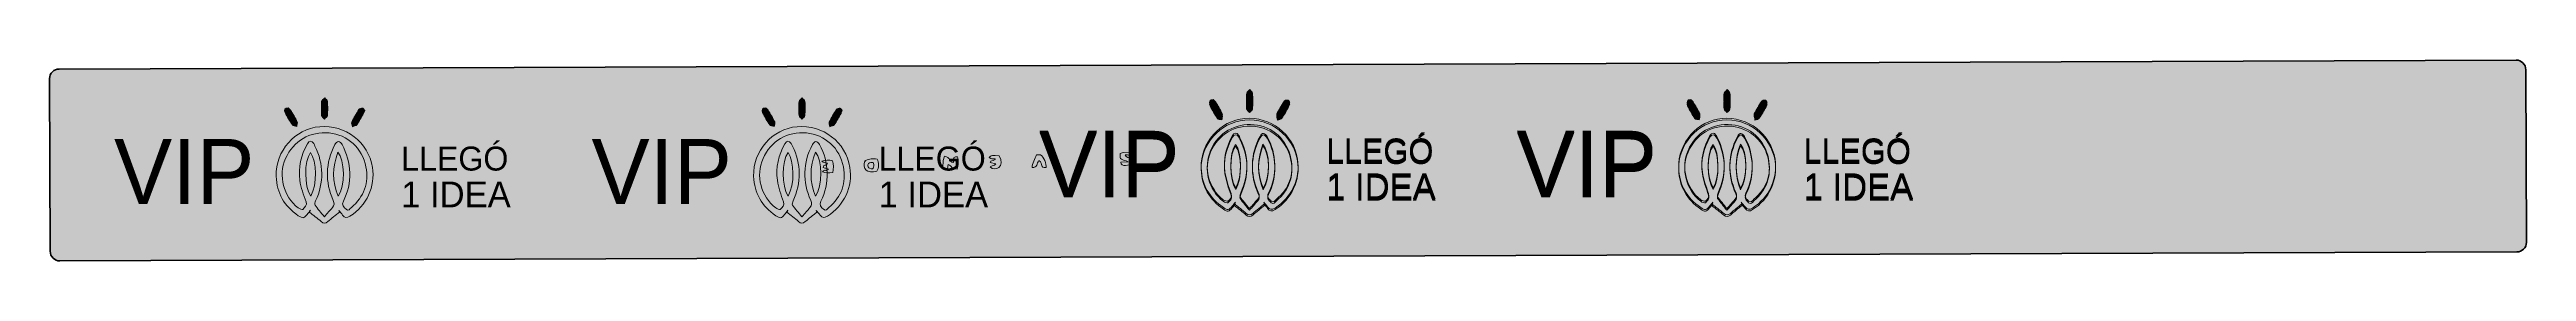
# Model space of a CAD drawing. Header units: millimetres. Extents: x -336 to 268, y -416 to 74.
# Drawn here: x 9.3 to 266.7, y -382.2 to -361.3 of the extents above; entities that cross this region are included whole.
import ezdxf

# ---------------------------------------------------------------- set-up
doc = ezdxf.new("R2010")
doc.units = ezdxf.units.MM
doc.header["$MEASUREMENT"] = 0
doc.layers.add('Capa 1', color=7, linetype='Continuous', lineweight=0)

msp = doc.modelspace()

# ---------------------------------------------------------------- hatches: boundary and pattern name
at = {"layer": 'Capa 1', "true_color": 0x92784b, "transparency": 33554687}
h = msp.add_hatch(color=35, dxfattribs=at)
h.dxf.hatch_style = 2
edge = h.paths.add_edge_path()
edge.add_spline(control_points=[(10.25, -362.25), (10.25, -362.25), (265.59, -361.32), (265.59, -361.32), (266.14, -361.32), (266.59, -361.77), (266.59, -362.32), (266.59, -362.32), (266.66, -380.32), (266.66, -380.32), (266.66, -380.87), (266.21, -381.32), (265.66, -381.32), (265.66, -381.32), (10.33, -382.25), (10.33, -382.25), (9.78, -382.25), (9.33, -381.8), (9.32, -381.25), (9.32, -381.25), (9.26, -363.25), (9.26, -363.25), (9.26, -362.7), (9.7, -362.25), (10.25, -362.25)], knot_values=[0, 0, 0, 0, 1, 1, 1, 2, 2, 2, 3, 3, 3, 4, 4, 4, 5, 5, 5, 6, 6, 6, 7, 7, 7, 8, 8, 8, 8], degree=3, periodic=0)
at = {"layer": 'Capa 1', "true_color": 0x000000, "transparency": 33554687}
h = msp.add_hatch(color=18, dxfattribs=at)
h.dxf.hatch_style = 2
edge = h.paths.add_edge_path()
edge.add_spline(control_points=[(37.52, -366.37), (37.52, -366.12), (37.48, -365.86), (37.53, -365.63), (37.57, -365.49), (37.74, -365.38), (37.85, -365.26), (37.95, -365.38), (38.13, -365.49), (38.14, -365.62), (38.17, -366.11), (38.17, -366.62), (38.14, -367.11), (38.13, -367.24), (37.93, -367.36), (37.82, -367.48), (37.72, -367.35), (37.56, -367.23), (37.53, -367.08), (37.48, -366.85), (37.52, -366.61), (37.52, -366.37), (37.52, -366.37), (37.52, -366.37), (37.52, -366.37)], knot_values=[0, 0, 0, 0, 1, 1, 1, 2, 2, 2, 3, 3, 3, 4, 4, 4, 5, 5, 5, 6, 6, 6, 7, 7, 7, 8, 8, 8, 8], degree=3, periodic=0)
h = msp.add_hatch(color=18, dxfattribs=at)
h.dxf.hatch_style = 2
edge = h.paths.add_edge_path()
edge.add_spline(control_points=[(87.14, -366.37), (87.14, -366.12), (87.1, -365.86), (87.15, -365.63), (87.18, -365.49), (87.36, -365.38), (87.47, -365.26), (87.57, -365.38), (87.75, -365.49), (87.76, -365.62), (87.79, -366.11), (87.79, -366.62), (87.75, -367.11), (87.74, -367.24), (87.55, -367.36), (87.44, -367.48), (87.33, -367.35), (87.18, -367.23), (87.15, -367.08), (87.1, -366.85), (87.13, -366.61), (87.13, -366.37), (87.14, -366.37), (87.14, -366.37), (87.14, -366.37)], knot_values=[0, 0, 0, 0, 1, 1, 1, 2, 2, 2, 3, 3, 3, 4, 4, 4, 5, 5, 5, 6, 6, 6, 7, 7, 7, 8, 8, 8, 8], degree=3, periodic=0)
h = msp.add_hatch(color=18, dxfattribs=at)
h.dxf.hatch_style = 2
edge = h.paths.add_edge_path()
edge.add_spline(control_points=[(130.17, -365.43), (130.24, -365.49), (130.36, -365.56), (130.43, -365.68), (130.68, -366.08), (130.93, -366.49), (131.13, -366.91), (131.19, -367.04), (131.1, -367.23), (131.07, -367.4), (130.92, -367.34), (130.69, -367.34), (130.62, -367.23), (130.34, -366.82), (130.1, -366.38), (129.86, -365.93), (129.73, -365.69), (129.86, -365.44), (130.17, -365.43)], knot_values=[0, 0, 0, 0, 1, 1, 1, 2, 2, 2, 3, 3, 3, 4, 4, 4, 5, 5, 5, 6, 6, 6, 6], degree=3, periodic=0)
h = msp.add_hatch(color=18, dxfattribs=at)
h.dxf.hatch_style = 2
edge = h.paths.add_edge_path()
edge.add_spline(control_points=[(133.65, -365.52), (133.65, -365.27), (133.61, -365.01), (133.67, -364.77), (133.7, -364.63), (133.88, -364.52), (133.99, -364.4), (134.09, -364.52), (134.26, -364.64), (134.27, -364.76), (134.31, -365.26), (134.31, -365.76), (134.27, -366.26), (134.26, -366.39), (134.06, -366.5), (133.95, -366.62), (133.85, -366.49), (133.69, -366.37), (133.66, -366.23), (133.61, -366), (133.65, -365.75), (133.65, -365.52), (133.65, -365.52), (133.65, -365.52), (133.65, -365.52)], knot_values=[0, 0, 0, 0, 1, 1, 1, 2, 2, 2, 3, 3, 3, 4, 4, 4, 5, 5, 5, 6, 6, 6, 7, 7, 7, 8, 8, 8, 8], degree=3, periodic=0)
h = msp.add_hatch(color=18, dxfattribs=at)
h.dxf.hatch_style = 2
edge = h.paths.add_edge_path()
edge.add_spline(control_points=[(133.65, -365.69), (133.65, -365.44), (133.61, -365.18), (133.67, -364.94), (133.7, -364.8), (133.88, -364.69), (133.99, -364.57), (134.09, -364.69), (134.26, -364.8), (134.27, -364.93), (134.31, -365.43), (134.31, -365.93), (134.27, -366.43), (134.26, -366.56), (134.06, -366.67), (133.95, -366.79), (133.85, -366.66), (133.69, -366.54), (133.66, -366.39), (133.61, -366.17), (133.65, -365.92), (133.65, -365.69), (133.65, -365.69), (133.65, -365.69), (133.65, -365.69)], knot_values=[0, 0, 0, 0, 1, 1, 1, 2, 2, 2, 3, 3, 3, 4, 4, 4, 5, 5, 5, 6, 6, 6, 7, 7, 7, 8, 8, 8, 8], degree=3, periodic=0)
h = msp.add_hatch(color=18, dxfattribs=at)
h.dxf.hatch_style = 2
edge = h.paths.add_edge_path()
edge.add_spline(control_points=[(138.15, -365.74), (138.1, -365.86), (138.07, -365.95), (138.02, -366.03), (137.8, -366.43), (137.58, -366.84), (137.32, -367.22), (137.24, -367.33), (137.03, -367.34), (136.87, -367.4), (136.84, -367.24), (136.74, -367.05), (136.8, -366.93), (137.02, -366.48), (137.27, -366.05), (137.54, -365.63), (137.61, -365.53), (137.8, -365.47), (137.93, -365.48), (138.01, -365.48), (138.08, -365.65), (138.15, -365.74)], knot_values=[0, 0, 0, 0, 1, 1, 1, 2, 2, 2, 3, 3, 3, 4, 4, 4, 5, 5, 5, 6, 6, 6, 7, 7, 7, 7], degree=3, periodic=0)
h = msp.add_hatch(color=18, dxfattribs=at)
h.dxf.hatch_style = 2
edge = h.paths.add_edge_path()
edge.add_spline(control_points=[(179.79, -365.43), (179.85, -365.49), (179.98, -365.56), (180.05, -365.68), (180.3, -366.08), (180.55, -366.49), (180.75, -366.91), (180.81, -367.04), (180.72, -367.23), (180.69, -367.4), (180.54, -367.34), (180.31, -367.34), (180.24, -367.23), (179.96, -366.82), (179.72, -366.38), (179.48, -365.93), (179.35, -365.69), (179.48, -365.44), (179.79, -365.43)], knot_values=[0, 0, 0, 0, 1, 1, 1, 2, 2, 2, 3, 3, 3, 4, 4, 4, 5, 5, 5, 6, 6, 6, 6], degree=3, periodic=0)
h = msp.add_hatch(color=18, dxfattribs=at)
h.dxf.hatch_style = 2
edge = h.paths.add_edge_path()
edge.add_spline(control_points=[(183.27, -365.52), (183.27, -365.27), (183.23, -365.01), (183.29, -364.77), (183.32, -364.63), (183.49, -364.52), (183.61, -364.4), (183.7, -364.52), (183.88, -364.64), (183.89, -364.76), (183.92, -365.26), (183.93, -365.76), (183.89, -366.26), (183.88, -366.39), (183.68, -366.5), (183.57, -366.62), (183.47, -366.49), (183.31, -366.37), (183.28, -366.23), (183.23, -366), (183.27, -365.75), (183.27, -365.52), (183.27, -365.52), (183.27, -365.52), (183.27, -365.52)], knot_values=[0, 0, 0, 0, 1, 1, 1, 2, 2, 2, 3, 3, 3, 4, 4, 4, 5, 5, 5, 6, 6, 6, 7, 7, 7, 8, 8, 8, 8], degree=3, periodic=0)
h = msp.add_hatch(color=18, dxfattribs=at)
h.dxf.hatch_style = 2
edge = h.paths.add_edge_path()
edge.add_spline(control_points=[(183.27, -365.69), (183.27, -365.44), (183.23, -365.18), (183.29, -364.94), (183.32, -364.8), (183.49, -364.69), (183.61, -364.57), (183.7, -364.69), (183.88, -364.8), (183.89, -364.93), (183.92, -365.43), (183.93, -365.93), (183.89, -366.43), (183.88, -366.56), (183.68, -366.67), (183.57, -366.79), (183.47, -366.66), (183.31, -366.54), (183.28, -366.39), (183.23, -366.17), (183.27, -365.92), (183.27, -365.69), (183.27, -365.69), (183.27, -365.69), (183.27, -365.69)], knot_values=[0, 0, 0, 0, 1, 1, 1, 2, 2, 2, 3, 3, 3, 4, 4, 4, 5, 5, 5, 6, 6, 6, 7, 7, 7, 8, 8, 8, 8], degree=3, periodic=0)
h = msp.add_hatch(color=18, dxfattribs=at)
h.dxf.hatch_style = 2
edge = h.paths.add_edge_path()
edge.add_spline(control_points=[(187.77, -365.74), (187.72, -365.86), (187.69, -365.95), (187.64, -366.03), (187.41, -366.43), (187.2, -366.84), (186.94, -367.22), (186.86, -367.33), (186.64, -367.34), (186.49, -367.4), (186.46, -367.24), (186.36, -367.05), (186.42, -366.93), (186.63, -366.48), (186.89, -366.05), (187.16, -365.63), (187.23, -365.53), (187.42, -365.47), (187.55, -365.48), (187.63, -365.48), (187.7, -365.65), (187.77, -365.74)], knot_values=[0, 0, 0, 0, 1, 1, 1, 2, 2, 2, 3, 3, 3, 4, 4, 4, 5, 5, 5, 6, 6, 6, 7, 7, 7, 7], degree=3, periodic=0)
h = msp.add_hatch(color=18, dxfattribs=at)
h.dxf.hatch_style = 2
edge = h.paths.add_edge_path()
edge.add_spline(control_points=[(36.4, -375.49), (37.09, -374.33), (37.02, -371.82), (36.38, -370.96), (35.71, -371.83), (35.7, -374.47), (36.4, -375.49)], knot_values=[0, 0, 0, 0, 1, 1, 1, 2, 2, 2, 2], degree=3, periodic=0)
edge = h.paths.add_edge_path()
edge.add_spline(control_points=[(39.24, -375.52), (40, -374.47), (39.96, -371.7), (39.22, -370.93), (38.63, -372.46), (38.62, -373.96), (39.24, -375.52)], knot_values=[0, 0, 0, 0, 1, 1, 1, 2, 2, 2, 2], degree=3, periodic=0)
edge = h.paths.add_edge_path()
edge.add_spline(control_points=[(37.82, -377.66), (38.14, -377.29), (38.4, -376.99), (38.66, -376.7), (38.87, -376.46), (38.87, -376.25), (38.74, -375.95), (37.87, -373.99), (37.92, -372.04), (38.92, -370.13), (38.99, -369.99), (39.16, -369.8), (39.27, -369.81), (39.41, -369.83), (39.58, -369.99), (39.66, -370.13), (40.16, -371.05), (40.43, -372.04), (40.45, -373.08), (40.47, -374.11), (40.27, -375.11), (39.79, -376.03), (39.58, -376.44), (39.86, -376.66), (40.07, -376.87), (40.31, -377.12), (40.47, -376.81), (40.62, -376.69), (41.94, -375.57), (42.45, -374.13), (42.14, -372.44), (41.78, -370.51), (40.19, -369.07), (38.32, -368.91), (36.31, -368.74), (34.61, -369.72), (33.78, -371.59), (33, -373.36), (33.57, -375.54), (35.1, -376.73), (35.23, -376.83), (35.53, -376.93), (35.58, -376.88), (35.76, -376.67), (36.05, -376.49), (35.91, -376.08), (35.65, -375.35), (35.38, -374.61), (35.27, -373.85), (35.08, -372.51), (35.39, -371.23), (36.06, -370.05), (36.25, -369.69), (36.5, -369.7), (36.71, -370.03), (36.76, -370.11), (36.8, -370.2), (36.84, -370.28), (37.76, -372.18), (37.78, -374.08), (36.91, -376), (36.85, -376.13), (36.79, -376.35), (36.85, -376.44), (37.14, -376.84), (37.46, -377.22), (37.82, -377.66)], knot_values=[0, 0, 0, 0, 1, 1, 1, 2, 2, 2, 3, 3, 3, 4, 4, 4, 5, 5, 5, 6, 6, 6, 7, 7, 7, 8, 8, 8, 9, 9, 9, 10, 10, 10, 11, 11, 11, 12, 12, 12, 13, 13, 13, 14, 14, 14, 15, 15, 15, 16, 16, 16, 17, 17, 17, 18, 18, 18, 19, 19, 19, 20, 20, 20, 21, 21, 21, 22, 22, 22, 22], degree=3, periodic=0)
edge = h.paths.add_edge_path()
edge.add_spline(control_points=[(39.4, -377.16), (38.99, -377.49), (38.57, -377.81), (38.18, -378.16), (37.92, -378.38), (37.73, -378.36), (37.49, -378.15), (37.08, -377.81), (36.66, -377.49), (36.25, -377.17), (36.29, -377.11), (36.33, -377.05), (36.37, -376.98), (36.25, -377.12), (36.13, -377.26), (36.02, -377.4), (35.67, -377.83), (35.57, -377.85), (35.1, -377.54), (33.66, -376.55), (32.86, -375.19), (32.81, -373.43), (32.73, -370.79), (34.75, -368.49), (37.33, -368.26), (40.01, -368.03), (42.39, -369.87), (42.81, -372.5), (43.14, -374.5), (42.2, -376.52), (40.48, -377.6), (40.15, -377.8), (39.93, -377.78), (39.71, -377.48), (39.59, -377.31), (39.45, -377.15), (39.31, -376.99), (39.34, -377.05), (39.37, -377.1), (39.4, -377.16)], knot_values=[0, 0, 0, 0, 1, 1, 1, 2, 2, 2, 3, 3, 3, 4, 4, 4, 5, 5, 5, 6, 6, 6, 7, 7, 7, 8, 8, 8, 9, 9, 9, 10, 10, 10, 11, 11, 11, 12, 12, 12, 13, 13, 13, 13], degree=3, periodic=0)
h = msp.add_hatch(color=18, dxfattribs=at)
h.dxf.hatch_style = 2
edge = h.paths.add_edge_path()
edge.add_spline(control_points=[(34.04, -366.28), (34.1, -366.34), (34.23, -366.42), (34.3, -366.53), (34.55, -366.93), (34.8, -367.34), (35, -367.77), (35.06, -367.89), (34.96, -368.09), (34.94, -368.25), (34.78, -368.2), (34.56, -368.19), (34.49, -368.08), (34.21, -367.67), (33.96, -367.23), (33.73, -366.79), (33.6, -366.54), (33.73, -366.3), (34.04, -366.28)], knot_values=[0, 0, 0, 0, 1, 1, 1, 2, 2, 2, 3, 3, 3, 4, 4, 4, 5, 5, 5, 6, 6, 6, 6], degree=3, periodic=0)
h = msp.add_hatch(color=18, dxfattribs=at)
h.dxf.hatch_style = 2
edge = h.paths.add_edge_path()
edge.add_spline(control_points=[(42.02, -366.59), (41.96, -366.72), (41.93, -366.81), (41.89, -366.88), (41.66, -367.28), (41.45, -367.69), (41.19, -368.07), (41.11, -368.18), (40.89, -368.2), (40.74, -368.26), (40.71, -368.1), (40.61, -367.9), (40.67, -367.78), (40.88, -367.33), (41.14, -366.9), (41.41, -366.48), (41.47, -366.39), (41.67, -366.32), (41.8, -366.33), (41.88, -366.34), (41.95, -366.5), (42.02, -366.59)], knot_values=[0, 0, 0, 0, 1, 1, 1, 2, 2, 2, 3, 3, 3, 4, 4, 4, 5, 5, 5, 6, 6, 6, 7, 7, 7, 7], degree=3, periodic=0)
h = msp.add_hatch(color=18, dxfattribs=at)
h.dxf.hatch_style = 2
edge = h.paths.add_edge_path()
edge.add_spline(control_points=[(86.01, -375.49), (86.71, -374.33), (86.64, -371.82), (86, -370.96), (85.33, -371.83), (85.32, -374.47), (86.01, -375.49)], knot_values=[0, 0, 0, 0, 1, 1, 1, 2, 2, 2, 2], degree=3, periodic=0)
edge = h.paths.add_edge_path()
edge.add_spline(control_points=[(88.86, -375.52), (89.62, -374.47), (89.57, -371.7), (88.84, -370.93), (88.25, -372.46), (88.23, -373.96), (88.86, -375.52)], knot_values=[0, 0, 0, 0, 1, 1, 1, 2, 2, 2, 2], degree=3, periodic=0)
edge = h.paths.add_edge_path()
edge.add_spline(control_points=[(87.44, -377.66), (87.76, -377.29), (88.01, -376.99), (88.28, -376.7), (88.49, -376.46), (88.49, -376.25), (88.36, -375.95), (87.49, -373.99), (87.53, -372.04), (88.54, -370.13), (88.61, -369.99), (88.78, -369.8), (88.89, -369.81), (89.03, -369.83), (89.2, -369.99), (89.28, -370.13), (89.78, -371.05), (90.04, -372.04), (90.07, -373.08), (90.09, -374.11), (89.88, -375.11), (89.41, -376.03), (89.2, -376.44), (89.48, -376.66), (89.69, -376.87), (89.93, -377.12), (90.09, -376.81), (90.24, -376.69), (91.56, -375.57), (92.07, -374.13), (91.76, -372.44), (91.4, -370.51), (89.8, -369.07), (87.93, -368.91), (85.92, -368.74), (84.23, -369.72), (83.4, -371.59), (82.62, -373.36), (83.19, -375.54), (84.72, -376.73), (84.85, -376.83), (85.15, -376.93), (85.19, -376.88), (85.38, -376.67), (85.67, -376.49), (85.52, -376.08), (85.27, -375.35), (85, -374.61), (84.89, -373.85), (84.7, -372.51), (85.01, -371.23), (85.67, -370.05), (85.87, -369.69), (86.12, -369.7), (86.33, -370.03), (86.38, -370.11), (86.42, -370.2), (86.46, -370.28), (87.38, -372.18), (87.4, -374.08), (86.53, -376), (86.47, -376.13), (86.41, -376.35), (86.47, -376.44), (86.75, -376.84), (87.08, -377.22), (87.44, -377.66)], knot_values=[0, 0, 0, 0, 1, 1, 1, 2, 2, 2, 3, 3, 3, 4, 4, 4, 5, 5, 5, 6, 6, 6, 7, 7, 7, 8, 8, 8, 9, 9, 9, 10, 10, 10, 11, 11, 11, 12, 12, 12, 13, 13, 13, 14, 14, 14, 15, 15, 15, 16, 16, 16, 17, 17, 17, 18, 18, 18, 19, 19, 19, 20, 20, 20, 21, 21, 21, 22, 22, 22, 22], degree=3, periodic=0)
edge = h.paths.add_edge_path()
edge.add_spline(control_points=[(89.02, -377.16), (88.61, -377.49), (88.19, -377.81), (87.79, -378.16), (87.54, -378.38), (87.35, -378.36), (87.1, -378.15), (86.7, -377.81), (86.28, -377.49), (85.87, -377.17), (85.91, -377.11), (85.95, -377.05), (85.99, -376.98), (85.87, -377.12), (85.75, -377.26), (85.64, -377.4), (85.29, -377.83), (85.18, -377.85), (84.72, -377.54), (83.28, -376.55), (82.48, -375.19), (82.43, -373.43), (82.35, -370.79), (84.37, -368.49), (86.95, -368.26), (89.62, -368.03), (92.01, -369.87), (92.43, -372.5), (92.75, -374.5), (91.82, -376.52), (90.1, -377.6), (89.77, -377.8), (89.55, -377.78), (89.33, -377.48), (89.2, -377.31), (89.06, -377.15), (88.93, -376.99), (88.96, -377.05), (88.99, -377.1), (89.02, -377.16)], knot_values=[0, 0, 0, 0, 1, 1, 1, 2, 2, 2, 3, 3, 3, 4, 4, 4, 5, 5, 5, 6, 6, 6, 7, 7, 7, 8, 8, 8, 9, 9, 9, 10, 10, 10, 11, 11, 11, 12, 12, 12, 13, 13, 13, 13], degree=3, periodic=0)
h = msp.add_hatch(color=18, dxfattribs=at)
h.dxf.hatch_style = 2
edge = h.paths.add_edge_path()
edge.add_spline(control_points=[(83.65, -366.28), (83.72, -366.34), (83.85, -366.42), (83.92, -366.53), (84.17, -366.93), (84.41, -367.34), (84.62, -367.77), (84.67, -367.89), (84.58, -368.09), (84.56, -368.25), (84.4, -368.2), (84.18, -368.19), (84.1, -368.08), (83.82, -367.67), (83.58, -367.23), (83.35, -366.79), (83.22, -366.54), (83.35, -366.3), (83.65, -366.28)], knot_values=[0, 0, 0, 0, 1, 1, 1, 2, 2, 2, 3, 3, 3, 4, 4, 4, 5, 5, 5, 6, 6, 6, 6], degree=3, periodic=0)
h = msp.add_hatch(color=18, dxfattribs=at)
h.dxf.hatch_style = 2
edge = h.paths.add_edge_path()
edge.add_spline(control_points=[(91.64, -366.59), (91.58, -366.72), (91.55, -366.81), (91.51, -366.88), (91.28, -367.28), (91.07, -367.69), (90.81, -368.07), (90.73, -368.18), (90.51, -368.2), (90.36, -368.26), (90.33, -368.1), (90.23, -367.9), (90.28, -367.78), (90.5, -367.33), (90.75, -366.9), (91.03, -366.48), (91.09, -366.39), (91.29, -366.32), (91.42, -366.33), (91.5, -366.34), (91.57, -366.5), (91.64, -366.59)], knot_values=[0, 0, 0, 0, 1, 1, 1, 2, 2, 2, 3, 3, 3, 4, 4, 4, 5, 5, 5, 6, 6, 6, 7, 7, 7, 7], degree=3, periodic=0)
h = msp.add_hatch(color=18, dxfattribs=at)
h.dxf.hatch_style = 2
edge = h.paths.add_edge_path()
edge.add_spline(control_points=[(132.53, -374.63), (133.22, -373.48), (133.16, -370.97), (132.52, -370.11), (131.84, -370.98), (131.84, -373.62), (132.53, -374.63)], knot_values=[0, 0, 0, 0, 1, 1, 1, 2, 2, 2, 2], degree=3, periodic=0)
edge = h.paths.add_edge_path()
edge.add_spline(control_points=[(135.37, -374.67), (136.13, -373.61), (136.09, -370.84), (135.35, -370.08), (134.76, -371.61), (134.75, -373.11), (135.37, -374.67)], knot_values=[0, 0, 0, 0, 1, 1, 1, 2, 2, 2, 2], degree=3, periodic=0)
edge = h.paths.add_edge_path()
edge.add_spline(control_points=[(133.95, -376.8), (134.28, -376.43), (134.53, -376.13), (134.79, -375.84), (135.01, -375.61), (135.01, -375.39), (134.87, -375.1), (134, -373.13), (134.05, -371.18), (135.05, -369.27), (135.13, -369.13), (135.3, -368.94), (135.4, -368.96), (135.55, -368.97), (135.72, -369.13), (135.79, -369.28), (136.3, -370.19), (136.56, -371.18), (136.58, -372.23), (136.6, -373.26), (136.4, -374.25), (135.93, -375.17), (135.71, -375.59), (136, -375.8), (136.21, -376.02), (136.44, -376.26), (136.61, -375.96), (136.75, -375.83), (138.07, -374.71), (138.59, -373.28), (138.27, -371.59), (137.91, -369.66), (136.32, -368.22), (134.45, -368.06), (132.44, -367.88), (130.74, -368.87), (129.92, -370.74), (129.14, -372.5), (129.7, -374.69), (131.23, -375.87), (131.36, -375.97), (131.66, -376.08), (131.71, -376.03), (131.9, -375.81), (132.19, -375.64), (132.04, -375.23), (131.78, -374.5), (131.52, -373.76), (131.41, -373), (131.21, -371.65), (131.53, -370.37), (132.19, -369.19), (132.39, -368.84), (132.63, -368.84), (132.85, -369.18), (132.89, -369.26), (132.93, -369.34), (132.97, -369.42), (133.89, -371.32), (133.92, -373.23), (133.05, -375.15), (132.99, -375.28), (132.93, -375.49), (132.99, -375.58), (133.27, -375.99), (133.6, -376.36), (133.95, -376.8)], knot_values=[0, 0, 0, 0, 1, 1, 1, 2, 2, 2, 3, 3, 3, 4, 4, 4, 5, 5, 5, 6, 6, 6, 7, 7, 7, 8, 8, 8, 9, 9, 9, 10, 10, 10, 11, 11, 11, 12, 12, 12, 13, 13, 13, 14, 14, 14, 15, 15, 15, 16, 16, 16, 17, 17, 17, 18, 18, 18, 19, 19, 19, 20, 20, 20, 21, 21, 21, 22, 22, 22, 22], degree=3, periodic=0)
edge = h.paths.add_edge_path()
edge.add_spline(control_points=[(135.53, -376.3), (135.12, -376.63), (134.7, -376.95), (134.31, -377.3), (134.06, -377.53), (133.86, -377.5), (133.62, -377.3), (133.22, -376.96), (132.8, -376.64), (132.38, -376.31), (132.42, -376.25), (132.46, -376.19), (132.5, -376.13), (132.39, -376.27), (132.27, -376.4), (132.16, -376.54), (131.8, -376.97), (131.7, -377), (131.24, -376.68), (129.79, -375.7), (128.99, -374.33), (128.94, -372.57), (128.86, -369.93), (130.88, -367.64), (133.46, -367.41), (136.14, -367.17), (138.52, -369.02), (138.95, -371.65), (139.27, -373.64), (138.33, -375.66), (136.61, -376.74), (136.29, -376.94), (136.06, -376.92), (135.84, -376.62), (135.72, -376.45), (135.58, -376.3), (135.45, -376.14), (135.48, -376.19), (135.5, -376.25), (135.53, -376.3)], knot_values=[0, 0, 0, 0, 1, 1, 1, 2, 2, 2, 3, 3, 3, 4, 4, 4, 5, 5, 5, 6, 6, 6, 7, 7, 7, 8, 8, 8, 9, 9, 9, 10, 10, 10, 11, 11, 11, 12, 12, 12, 13, 13, 13, 13], degree=3, periodic=0)
h = msp.add_hatch(color=18, dxfattribs=at)
h.dxf.hatch_style = 2
edge = h.paths.add_edge_path()
edge.add_spline(control_points=[(132.53, -374.8), (133.22, -373.65), (133.16, -371.13), (132.52, -370.28), (131.84, -371.15), (131.84, -373.79), (132.53, -374.8)], knot_values=[0, 0, 0, 0, 1, 1, 1, 2, 2, 2, 2], degree=3, periodic=0)
edge = h.paths.add_edge_path()
edge.add_spline(control_points=[(135.37, -374.84), (136.13, -373.78), (136.09, -371.01), (135.35, -370.25), (134.76, -371.77), (134.75, -373.27), (135.37, -374.84)], knot_values=[0, 0, 0, 0, 1, 1, 1, 2, 2, 2, 2], degree=3, periodic=0)
edge = h.paths.add_edge_path()
edge.add_spline(control_points=[(133.95, -376.97), (134.28, -376.6), (134.53, -376.3), (134.79, -376.01), (135.01, -375.78), (135.01, -375.56), (134.87, -375.26), (134, -373.3), (134.05, -371.35), (135.05, -369.44), (135.13, -369.3), (135.3, -369.11), (135.4, -369.12), (135.55, -369.14), (135.72, -369.3), (135.79, -369.45), (136.3, -370.36), (136.56, -371.35), (136.58, -372.4), (136.6, -373.43), (136.4, -374.42), (135.93, -375.34), (135.71, -375.76), (136, -375.97), (136.21, -376.19), (136.44, -376.43), (136.61, -376.13), (136.75, -376), (138.07, -374.88), (138.59, -373.44), (138.27, -371.75), (137.91, -369.83), (136.32, -368.39), (134.45, -368.22), (132.44, -368.05), (130.74, -369.03), (129.92, -370.91), (129.14, -372.67), (129.7, -374.86), (131.23, -376.04), (131.36, -376.14), (131.66, -376.25), (131.71, -376.2), (131.9, -375.98), (132.19, -375.81), (132.04, -375.4), (131.78, -374.67), (131.52, -373.92), (131.41, -373.16), (131.21, -371.82), (131.53, -370.54), (132.19, -369.36), (132.39, -369.01), (132.63, -369.01), (132.85, -369.35), (132.89, -369.43), (132.93, -369.51), (132.97, -369.59), (133.89, -371.49), (133.92, -373.4), (133.05, -375.32), (132.99, -375.45), (132.93, -375.66), (132.99, -375.75), (133.27, -376.16), (133.6, -376.53), (133.95, -376.97)], knot_values=[0, 0, 0, 0, 1, 1, 1, 2, 2, 2, 3, 3, 3, 4, 4, 4, 5, 5, 5, 6, 6, 6, 7, 7, 7, 8, 8, 8, 9, 9, 9, 10, 10, 10, 11, 11, 11, 12, 12, 12, 13, 13, 13, 14, 14, 14, 15, 15, 15, 16, 16, 16, 17, 17, 17, 18, 18, 18, 19, 19, 19, 20, 20, 20, 21, 21, 21, 22, 22, 22, 22], degree=3, periodic=0)
edge = h.paths.add_edge_path()
edge.add_spline(control_points=[(135.53, -376.47), (135.12, -376.8), (134.7, -377.12), (134.31, -377.47), (134.06, -377.69), (133.86, -377.67), (133.62, -377.47), (133.22, -377.13), (132.8, -376.81), (132.38, -376.48), (132.42, -376.42), (132.46, -376.36), (132.5, -376.3), (132.39, -376.44), (132.27, -376.57), (132.16, -376.71), (131.8, -377.14), (131.7, -377.17), (131.24, -376.85), (129.79, -375.87), (128.99, -374.5), (128.94, -372.74), (128.86, -370.1), (130.88, -367.81), (133.46, -367.58), (136.14, -367.34), (138.52, -369.18), (138.95, -371.82), (139.27, -373.81), (138.33, -375.83), (136.61, -376.91), (136.29, -377.11), (136.06, -377.09), (135.84, -376.79), (135.72, -376.62), (135.58, -376.47), (135.45, -376.31), (135.48, -376.36), (135.5, -376.42), (135.53, -376.47)], knot_values=[0, 0, 0, 0, 1, 1, 1, 2, 2, 2, 3, 3, 3, 4, 4, 4, 5, 5, 5, 6, 6, 6, 7, 7, 7, 8, 8, 8, 9, 9, 9, 10, 10, 10, 11, 11, 11, 12, 12, 12, 13, 13, 13, 13], degree=3, periodic=0)
h = msp.add_hatch(color=18, dxfattribs=at)
h.dxf.hatch_style = 2
edge = h.paths.add_edge_path()
edge.add_spline(control_points=[(130.17, -365.6), (130.24, -365.66), (130.36, -365.73), (130.43, -365.84), (130.68, -366.25), (130.93, -366.66), (131.13, -367.08), (131.19, -367.21), (131.1, -367.4), (131.07, -367.56), (130.92, -367.51), (130.69, -367.51), (130.62, -367.4), (130.34, -366.98), (130.1, -366.54), (129.86, -366.1), (129.73, -365.86), (129.86, -365.61), (130.17, -365.6)], knot_values=[0, 0, 0, 0, 1, 1, 1, 2, 2, 2, 3, 3, 3, 4, 4, 4, 5, 5, 5, 6, 6, 6, 6], degree=3, periodic=0)
h = msp.add_hatch(color=18, dxfattribs=at)
h.dxf.hatch_style = 2
edge = h.paths.add_edge_path()
edge.add_spline(control_points=[(138.15, -365.91), (138.1, -366.03), (138.07, -366.12), (138.02, -366.2), (137.8, -366.6), (137.58, -367.01), (137.32, -367.39), (137.24, -367.5), (137.03, -367.51), (136.87, -367.57), (136.84, -367.41), (136.74, -367.22), (136.8, -367.1), (137.02, -366.65), (137.27, -366.21), (137.54, -365.8), (137.61, -365.7), (137.8, -365.64), (137.93, -365.65), (138.01, -365.65), (138.08, -365.82), (138.15, -365.91)], knot_values=[0, 0, 0, 0, 1, 1, 1, 2, 2, 2, 3, 3, 3, 4, 4, 4, 5, 5, 5, 6, 6, 6, 7, 7, 7, 7], degree=3, periodic=0)
h = msp.add_hatch(color=18, dxfattribs=at)
h.dxf.hatch_style = 2
edge = h.paths.add_edge_path()
edge.add_spline(control_points=[(182.15, -374.63), (182.84, -373.48), (182.78, -370.97), (182.14, -370.11), (181.46, -370.98), (181.45, -373.62), (182.15, -374.63)], knot_values=[0, 0, 0, 0, 1, 1, 1, 2, 2, 2, 2], degree=3, periodic=0)
edge = h.paths.add_edge_path()
edge.add_spline(control_points=[(184.99, -374.67), (185.75, -373.61), (185.71, -370.84), (184.97, -370.08), (184.38, -371.61), (184.37, -373.11), (184.99, -374.67)], knot_values=[0, 0, 0, 0, 1, 1, 1, 2, 2, 2, 2], degree=3, periodic=0)
edge = h.paths.add_edge_path()
edge.add_spline(control_points=[(183.57, -376.8), (183.89, -376.43), (184.15, -376.13), (184.41, -375.84), (184.63, -375.61), (184.62, -375.39), (184.49, -375.1), (183.62, -373.13), (183.67, -371.18), (184.67, -369.27), (184.74, -369.13), (184.92, -368.94), (185.02, -368.96), (185.16, -368.97), (185.33, -369.13), (185.41, -369.28), (185.91, -370.19), (186.18, -371.18), (186.2, -372.23), (186.22, -373.26), (186.02, -374.25), (185.55, -375.17), (185.33, -375.59), (185.62, -375.8), (185.82, -376.02), (186.06, -376.26), (186.23, -375.96), (186.37, -375.83), (187.69, -374.71), (188.21, -373.28), (187.89, -371.59), (187.53, -369.66), (185.94, -368.22), (184.07, -368.06), (182.06, -367.88), (180.36, -368.87), (179.53, -370.74), (178.76, -372.5), (179.32, -374.69), (180.85, -375.87), (180.98, -375.97), (181.28, -376.08), (181.33, -376.03), (181.52, -375.81), (181.8, -375.64), (181.66, -375.23), (181.4, -374.5), (181.14, -373.76), (181.03, -373), (180.83, -371.65), (181.15, -370.37), (181.81, -369.19), (182, -368.84), (182.25, -368.84), (182.46, -369.18), (182.51, -369.26), (182.55, -369.34), (182.59, -369.42), (183.51, -371.32), (183.53, -373.23), (182.66, -375.15), (182.6, -375.28), (182.54, -375.49), (182.61, -375.58), (182.89, -375.99), (183.22, -376.36), (183.57, -376.8)], knot_values=[0, 0, 0, 0, 1, 1, 1, 2, 2, 2, 3, 3, 3, 4, 4, 4, 5, 5, 5, 6, 6, 6, 7, 7, 7, 8, 8, 8, 9, 9, 9, 10, 10, 10, 11, 11, 11, 12, 12, 12, 13, 13, 13, 14, 14, 14, 15, 15, 15, 16, 16, 16, 17, 17, 17, 18, 18, 18, 19, 19, 19, 20, 20, 20, 21, 21, 21, 22, 22, 22, 22], degree=3, periodic=0)
edge = h.paths.add_edge_path()
edge.add_spline(control_points=[(185.15, -376.3), (184.74, -376.63), (184.32, -376.95), (183.93, -377.3), (183.68, -377.53), (183.48, -377.5), (183.24, -377.3), (182.84, -376.96), (182.42, -376.64), (182, -376.31), (182.04, -376.25), (182.08, -376.19), (182.12, -376.13), (182, -376.27), (181.89, -376.4), (181.77, -376.54), (181.42, -376.97), (181.32, -377), (180.86, -376.68), (179.41, -375.7), (178.61, -374.33), (178.56, -372.57), (178.48, -369.93), (180.5, -367.64), (183.08, -367.41), (185.76, -367.17), (188.14, -369.02), (188.57, -371.65), (188.89, -373.64), (187.95, -375.66), (186.23, -376.74), (185.91, -376.94), (185.68, -376.92), (185.46, -376.62), (185.34, -376.45), (185.2, -376.3), (185.06, -376.14), (185.09, -376.19), (185.12, -376.25), (185.15, -376.3)], knot_values=[0, 0, 0, 0, 1, 1, 1, 2, 2, 2, 3, 3, 3, 4, 4, 4, 5, 5, 5, 6, 6, 6, 7, 7, 7, 8, 8, 8, 9, 9, 9, 10, 10, 10, 11, 11, 11, 12, 12, 12, 13, 13, 13, 13], degree=3, periodic=0)
h = msp.add_hatch(color=18, dxfattribs=at)
h.dxf.hatch_style = 2
edge = h.paths.add_edge_path()
edge.add_spline(control_points=[(182.15, -374.8), (182.84, -373.65), (182.78, -371.13), (182.14, -370.28), (181.46, -371.15), (181.45, -373.79), (182.15, -374.8)], knot_values=[0, 0, 0, 0, 1, 1, 1, 2, 2, 2, 2], degree=3, periodic=0)
edge = h.paths.add_edge_path()
edge.add_spline(control_points=[(184.99, -374.84), (185.75, -373.78), (185.71, -371.01), (184.97, -370.25), (184.38, -371.77), (184.37, -373.27), (184.99, -374.84)], knot_values=[0, 0, 0, 0, 1, 1, 1, 2, 2, 2, 2], degree=3, periodic=0)
edge = h.paths.add_edge_path()
edge.add_spline(control_points=[(183.57, -376.97), (183.89, -376.6), (184.15, -376.3), (184.41, -376.01), (184.63, -375.78), (184.62, -375.56), (184.49, -375.26), (183.62, -373.3), (183.67, -371.35), (184.67, -369.44), (184.74, -369.3), (184.92, -369.11), (185.02, -369.12), (185.16, -369.14), (185.33, -369.3), (185.41, -369.45), (185.91, -370.36), (186.18, -371.35), (186.2, -372.4), (186.22, -373.43), (186.02, -374.42), (185.55, -375.34), (185.33, -375.76), (185.62, -375.97), (185.82, -376.19), (186.06, -376.43), (186.23, -376.13), (186.37, -376), (187.69, -374.88), (188.21, -373.44), (187.89, -371.75), (187.53, -369.83), (185.94, -368.39), (184.07, -368.22), (182.06, -368.05), (180.36, -369.03), (179.53, -370.91), (178.76, -372.67), (179.32, -374.86), (180.85, -376.04), (180.98, -376.14), (181.28, -376.25), (181.33, -376.2), (181.52, -375.98), (181.8, -375.81), (181.66, -375.4), (181.4, -374.67), (181.14, -373.92), (181.03, -373.16), (180.83, -371.82), (181.15, -370.54), (181.81, -369.36), (182, -369.01), (182.25, -369.01), (182.46, -369.35), (182.51, -369.43), (182.55, -369.51), (182.59, -369.59), (183.51, -371.49), (183.53, -373.4), (182.66, -375.32), (182.6, -375.45), (182.54, -375.66), (182.61, -375.75), (182.89, -376.16), (183.22, -376.53), (183.57, -376.97)], knot_values=[0, 0, 0, 0, 1, 1, 1, 2, 2, 2, 3, 3, 3, 4, 4, 4, 5, 5, 5, 6, 6, 6, 7, 7, 7, 8, 8, 8, 9, 9, 9, 10, 10, 10, 11, 11, 11, 12, 12, 12, 13, 13, 13, 14, 14, 14, 15, 15, 15, 16, 16, 16, 17, 17, 17, 18, 18, 18, 19, 19, 19, 20, 20, 20, 21, 21, 21, 22, 22, 22, 22], degree=3, periodic=0)
edge = h.paths.add_edge_path()
edge.add_spline(control_points=[(185.15, -376.47), (184.74, -376.8), (184.32, -377.12), (183.93, -377.47), (183.68, -377.69), (183.48, -377.67), (183.24, -377.47), (182.84, -377.13), (182.42, -376.81), (182, -376.48), (182.04, -376.42), (182.08, -376.36), (182.12, -376.3), (182, -376.44), (181.89, -376.57), (181.77, -376.71), (181.42, -377.14), (181.32, -377.17), (180.86, -376.85), (179.41, -375.87), (178.61, -374.5), (178.56, -372.74), (178.48, -370.1), (180.5, -367.81), (183.08, -367.58), (185.76, -367.34), (188.14, -369.18), (188.57, -371.82), (188.89, -373.81), (187.95, -375.83), (186.23, -376.91), (185.91, -377.11), (185.68, -377.09), (185.46, -376.79), (185.34, -376.62), (185.2, -376.47), (185.06, -376.31), (185.09, -376.36), (185.12, -376.42), (185.15, -376.47)], knot_values=[0, 0, 0, 0, 1, 1, 1, 2, 2, 2, 3, 3, 3, 4, 4, 4, 5, 5, 5, 6, 6, 6, 7, 7, 7, 8, 8, 8, 9, 9, 9, 10, 10, 10, 11, 11, 11, 12, 12, 12, 13, 13, 13, 13], degree=3, periodic=0)
h = msp.add_hatch(color=18, dxfattribs=at)
h.dxf.hatch_style = 2
edge = h.paths.add_edge_path()
edge.add_spline(control_points=[(179.79, -365.6), (179.85, -365.66), (179.98, -365.73), (180.05, -365.84), (180.3, -366.25), (180.55, -366.66), (180.75, -367.08), (180.81, -367.21), (180.72, -367.4), (180.69, -367.56), (180.54, -367.51), (180.31, -367.51), (180.24, -367.4), (179.96, -366.98), (179.72, -366.54), (179.48, -366.1), (179.35, -365.86), (179.48, -365.61), (179.79, -365.6)], knot_values=[0, 0, 0, 0, 1, 1, 1, 2, 2, 2, 3, 3, 3, 4, 4, 4, 5, 5, 5, 6, 6, 6, 6], degree=3, periodic=0)
h = msp.add_hatch(color=18, dxfattribs=at)
h.dxf.hatch_style = 2
edge = h.paths.add_edge_path()
edge.add_spline(control_points=[(187.77, -365.91), (187.72, -366.03), (187.69, -366.12), (187.64, -366.2), (187.41, -366.6), (187.2, -367.01), (186.94, -367.39), (186.86, -367.5), (186.64, -367.51), (186.49, -367.57), (186.46, -367.41), (186.36, -367.22), (186.42, -367.1), (186.63, -366.65), (186.89, -366.21), (187.16, -365.8), (187.23, -365.7), (187.42, -365.64), (187.55, -365.65), (187.63, -365.65), (187.7, -365.82), (187.77, -365.91)], knot_values=[0, 0, 0, 0, 1, 1, 1, 2, 2, 2, 3, 3, 3, 4, 4, 4, 5, 5, 5, 6, 6, 6, 7, 7, 7, 7], degree=3, periodic=0)

# ---------------------------------------------------------------- linework, layer by layer
at = {"layer": 'Capa 1', "color": 35, "lineweight": 35, "true_color": 0x92784b}
msp.add_open_spline([(10.25, -362.25), (10.25, -362.25), (265.59, -361.32), (265.59, -361.32), (266.14, -361.32), (266.59, -361.77), (266.59, -362.32), (266.59, -362.32), (266.66, -380.32), (266.66, -380.32), (266.66, -380.87), (266.21, -381.32), (265.66, -381.32), (265.66, -381.32), (10.33, -382.25), (10.33, -382.25), (9.78, -382.25), (9.33, -381.8), (9.32, -381.25), (9.32, -381.25), (9.26, -363.25), (9.26, -363.25), (9.26, -362.7), (9.7, -362.25), (10.25, -362.25)], degree=3, knots=[0, 0, 0, 0, 1, 1, 1, 2, 2, 2, 3, 3, 3, 4, 4, 4, 5, 5, 5, 6, 6, 6, 7, 7, 7, 8, 8, 8, 8], dxfattribs=at)
at = {"layer": 'Capa 1'}
for points, knots in [([(37.52, -366.37), (37.52, -366.12), (37.48, -365.86), (37.53, -365.63), (37.57, -365.49), (37.74, -365.38), (37.85, -365.26), (37.95, -365.38), (38.13, -365.49), (38.14, -365.62), (38.17, -366.11), (38.17, -366.62), (38.14, -367.11), (38.13, -367.24), (37.93, -367.36), (37.82, -367.48), (37.72, -367.35), (37.56, -367.23), (37.53, -367.08), (37.48, -366.85), (37.52, -366.61), (37.52, -366.37), (37.52, -366.37), (37.52, -366.37), (37.52, -366.37)], [0, 0, 0, 0, 1, 1, 1, 2, 2, 2, 3, 3, 3, 4, 4, 4, 5, 5, 5, 6, 6, 6, 7, 7, 7, 8, 8, 8, 8]), ([(87.14, -366.37), (87.14, -366.12), (87.1, -365.86), (87.15, -365.63), (87.18, -365.49), (87.36, -365.38), (87.47, -365.26), (87.57, -365.38), (87.75, -365.49), (87.76, -365.62), (87.79, -366.11), (87.79, -366.62), (87.75, -367.11), (87.74, -367.24), (87.55, -367.36), (87.44, -367.48), (87.33, -367.35), (87.18, -367.23), (87.15, -367.08), (87.1, -366.85), (87.13, -366.61), (87.13, -366.37), (87.14, -366.37), (87.14, -366.37), (87.14, -366.37)], [0, 0, 0, 0, 1, 1, 1, 2, 2, 2, 3, 3, 3, 4, 4, 4, 5, 5, 5, 6, 6, 6, 7, 7, 7, 8, 8, 8, 8]), ([(130.17, -365.43), (130.24, -365.49), (130.36, -365.56), (130.43, -365.68), (130.68, -366.08), (130.93, -366.49), (131.13, -366.91), (131.19, -367.04), (131.1, -367.23), (131.07, -367.4), (130.92, -367.34), (130.69, -367.34), (130.62, -367.23), (130.34, -366.82), (130.1, -366.38), (129.86, -365.93), (129.73, -365.69), (129.86, -365.44), (130.17, -365.43)], [0, 0, 0, 0, 1, 1, 1, 2, 2, 2, 3, 3, 3, 4, 4, 4, 5, 5, 5, 6, 6, 6, 6]), ([(133.65, -365.52), (133.65, -365.27), (133.61, -365.01), (133.67, -364.77), (133.7, -364.63), (133.88, -364.52), (133.99, -364.4), (134.09, -364.52), (134.26, -364.64), (134.27, -364.76), (134.31, -365.26), (134.31, -365.76), (134.27, -366.26), (134.26, -366.39), (134.06, -366.5), (133.95, -366.62), (133.85, -366.49), (133.69, -366.37), (133.66, -366.23), (133.61, -366), (133.65, -365.75), (133.65, -365.52), (133.65, -365.52), (133.65, -365.52), (133.65, -365.52)], [0, 0, 0, 0, 1, 1, 1, 2, 2, 2, 3, 3, 3, 4, 4, 4, 5, 5, 5, 6, 6, 6, 7, 7, 7, 8, 8, 8, 8]), ([(133.65, -365.69), (133.65, -365.44), (133.61, -365.18), (133.67, -364.94), (133.7, -364.8), (133.88, -364.69), (133.99, -364.57), (134.09, -364.69), (134.26, -364.8), (134.27, -364.93), (134.31, -365.43), (134.31, -365.93), (134.27, -366.43), (134.26, -366.56), (134.06, -366.67), (133.95, -366.79), (133.85, -366.66), (133.69, -366.54), (133.66, -366.39), (133.61, -366.17), (133.65, -365.92), (133.65, -365.69), (133.65, -365.69), (133.65, -365.69), (133.65, -365.69)], [0, 0, 0, 0, 1, 1, 1, 2, 2, 2, 3, 3, 3, 4, 4, 4, 5, 5, 5, 6, 6, 6, 7, 7, 7, 8, 8, 8, 8]), ([(138.15, -365.74), (138.1, -365.86), (138.07, -365.95), (138.02, -366.03), (137.8, -366.43), (137.58, -366.84), (137.32, -367.22), (137.24, -367.33), (137.03, -367.34), (136.87, -367.4), (136.84, -367.24), (136.74, -367.05), (136.8, -366.93), (137.02, -366.48), (137.27, -366.05), (137.54, -365.63), (137.61, -365.53), (137.8, -365.47), (137.93, -365.48), (138.01, -365.48), (138.08, -365.65), (138.15, -365.74)], [0, 0, 0, 0, 1, 1, 1, 2, 2, 2, 3, 3, 3, 4, 4, 4, 5, 5, 5, 6, 6, 6, 7, 7, 7, 7]), ([(179.79, -365.43), (179.85, -365.49), (179.98, -365.56), (180.05, -365.68), (180.3, -366.08), (180.55, -366.49), (180.75, -366.91), (180.81, -367.04), (180.72, -367.23), (180.69, -367.4), (180.54, -367.34), (180.31, -367.34), (180.24, -367.23), (179.96, -366.82), (179.72, -366.38), (179.48, -365.93), (179.35, -365.69), (179.48, -365.44), (179.79, -365.43)], [0, 0, 0, 0, 1, 1, 1, 2, 2, 2, 3, 3, 3, 4, 4, 4, 5, 5, 5, 6, 6, 6, 6]), ([(183.27, -365.52), (183.27, -365.27), (183.23, -365.01), (183.29, -364.77), (183.32, -364.63), (183.49, -364.52), (183.61, -364.4), (183.7, -364.52), (183.88, -364.64), (183.89, -364.76), (183.92, -365.26), (183.93, -365.76), (183.89, -366.26), (183.88, -366.39), (183.68, -366.5), (183.57, -366.62), (183.47, -366.49), (183.31, -366.37), (183.28, -366.23), (183.23, -366), (183.27, -365.75), (183.27, -365.52), (183.27, -365.52), (183.27, -365.52), (183.27, -365.52)], [0, 0, 0, 0, 1, 1, 1, 2, 2, 2, 3, 3, 3, 4, 4, 4, 5, 5, 5, 6, 6, 6, 7, 7, 7, 8, 8, 8, 8]), ([(183.27, -365.69), (183.27, -365.44), (183.23, -365.18), (183.29, -364.94), (183.32, -364.8), (183.49, -364.69), (183.61, -364.57), (183.7, -364.69), (183.88, -364.8), (183.89, -364.93), (183.92, -365.43), (183.93, -365.93), (183.89, -366.43), (183.88, -366.56), (183.68, -366.67), (183.57, -366.79), (183.47, -366.66), (183.31, -366.54), (183.28, -366.39), (183.23, -366.17), (183.27, -365.92), (183.27, -365.69), (183.27, -365.69), (183.27, -365.69), (183.27, -365.69)], [0, 0, 0, 0, 1, 1, 1, 2, 2, 2, 3, 3, 3, 4, 4, 4, 5, 5, 5, 6, 6, 6, 7, 7, 7, 8, 8, 8, 8]), ([(187.77, -365.74), (187.72, -365.86), (187.69, -365.95), (187.64, -366.03), (187.41, -366.43), (187.2, -366.84), (186.94, -367.22), (186.86, -367.33), (186.64, -367.34), (186.49, -367.4), (186.46, -367.24), (186.36, -367.05), (186.42, -366.93), (186.63, -366.48), (186.89, -366.05), (187.16, -365.63), (187.23, -365.53), (187.42, -365.47), (187.55, -365.48), (187.63, -365.48), (187.7, -365.65), (187.77, -365.74)], [0, 0, 0, 0, 1, 1, 1, 2, 2, 2, 3, 3, 3, 4, 4, 4, 5, 5, 5, 6, 6, 6, 7, 7, 7, 7]), ([(39.4, -377.16), (38.99, -377.49), (38.57, -377.81), (38.18, -378.16), (37.92, -378.38), (37.73, -378.36), (37.49, -378.15), (37.08, -377.81), (36.66, -377.49), (36.25, -377.17), (36.29, -377.11), (36.33, -377.05), (36.37, -376.98), (36.25, -377.12), (36.13, -377.26), (36.02, -377.4), (35.67, -377.83), (35.57, -377.85), (35.1, -377.54), (33.66, -376.55), (32.86, -375.19), (32.81, -373.43), (32.73, -370.79), (34.75, -368.49), (37.33, -368.26), (40.01, -368.03), (42.39, -369.87), (42.81, -372.5), (43.14, -374.5), (42.2, -376.52), (40.48, -377.6), (40.15, -377.8), (39.93, -377.78), (39.71, -377.48), (39.59, -377.31), (39.45, -377.15), (39.31, -376.99), (39.34, -377.05), (39.37, -377.1), (39.4, -377.16)], [0, 0, 0, 0, 1, 1, 1, 2, 2, 2, 3, 3, 3, 4, 4, 4, 5, 5, 5, 6, 6, 6, 7, 7, 7, 8, 8, 8, 9, 9, 9, 10, 10, 10, 11, 11, 11, 12, 12, 12, 13, 13, 13, 13]), ([(34.04, -366.28), (34.1, -366.34), (34.23, -366.42), (34.3, -366.53), (34.55, -366.93), (34.8, -367.34), (35, -367.77), (35.06, -367.89), (34.96, -368.09), (34.94, -368.25), (34.78, -368.2), (34.56, -368.19), (34.49, -368.08), (34.21, -367.67), (33.96, -367.23), (33.73, -366.79), (33.6, -366.54), (33.73, -366.3), (34.04, -366.28)], [0, 0, 0, 0, 1, 1, 1, 2, 2, 2, 3, 3, 3, 4, 4, 4, 5, 5, 5, 6, 6, 6, 6]), ([(42.02, -366.59), (41.96, -366.72), (41.93, -366.81), (41.89, -366.88), (41.66, -367.28), (41.45, -367.69), (41.19, -368.07), (41.11, -368.18), (40.89, -368.2), (40.74, -368.26), (40.71, -368.1), (40.61, -367.9), (40.67, -367.78), (40.88, -367.33), (41.14, -366.9), (41.41, -366.48), (41.47, -366.39), (41.67, -366.32), (41.8, -366.33), (41.88, -366.34), (41.95, -366.5), (42.02, -366.59)], [0, 0, 0, 0, 1, 1, 1, 2, 2, 2, 3, 3, 3, 4, 4, 4, 5, 5, 5, 6, 6, 6, 7, 7, 7, 7]), ([(89.02, -377.16), (88.61, -377.49), (88.19, -377.81), (87.79, -378.16), (87.54, -378.38), (87.35, -378.36), (87.1, -378.15), (86.7, -377.81), (86.28, -377.49), (85.87, -377.17), (85.91, -377.11), (85.95, -377.05), (85.99, -376.98), (85.87, -377.12), (85.75, -377.26), (85.64, -377.4), (85.29, -377.83), (85.18, -377.85), (84.72, -377.54), (83.28, -376.55), (82.48, -375.19), (82.43, -373.43), (82.35, -370.79), (84.37, -368.49), (86.95, -368.26), (89.62, -368.03), (92.01, -369.87), (92.43, -372.5), (92.75, -374.5), (91.82, -376.52), (90.1, -377.6), (89.77, -377.8), (89.55, -377.78), (89.33, -377.48), (89.2, -377.31), (89.06, -377.15), (88.93, -376.99), (88.96, -377.05), (88.99, -377.1), (89.02, -377.16)], [0, 0, 0, 0, 1, 1, 1, 2, 2, 2, 3, 3, 3, 4, 4, 4, 5, 5, 5, 6, 6, 6, 7, 7, 7, 8, 8, 8, 9, 9, 9, 10, 10, 10, 11, 11, 11, 12, 12, 12, 13, 13, 13, 13]), ([(83.65, -366.28), (83.72, -366.34), (83.85, -366.42), (83.92, -366.53), (84.17, -366.93), (84.41, -367.34), (84.62, -367.77), (84.67, -367.89), (84.58, -368.09), (84.56, -368.25), (84.4, -368.2), (84.18, -368.19), (84.1, -368.08), (83.82, -367.67), (83.58, -367.23), (83.35, -366.79), (83.22, -366.54), (83.35, -366.3), (83.65, -366.28)], [0, 0, 0, 0, 1, 1, 1, 2, 2, 2, 3, 3, 3, 4, 4, 4, 5, 5, 5, 6, 6, 6, 6]), ([(91.64, -366.59), (91.58, -366.72), (91.55, -366.81), (91.51, -366.88), (91.28, -367.28), (91.07, -367.69), (90.81, -368.07), (90.73, -368.18), (90.51, -368.2), (90.36, -368.26), (90.33, -368.1), (90.23, -367.9), (90.28, -367.78), (90.5, -367.33), (90.75, -366.9), (91.03, -366.48), (91.09, -366.39), (91.29, -366.32), (91.42, -366.33), (91.5, -366.34), (91.57, -366.5), (91.64, -366.59)], [0, 0, 0, 0, 1, 1, 1, 2, 2, 2, 3, 3, 3, 4, 4, 4, 5, 5, 5, 6, 6, 6, 7, 7, 7, 7]), ([(135.53, -376.3), (135.12, -376.63), (134.7, -376.95), (134.31, -377.3), (134.06, -377.53), (133.86, -377.5), (133.62, -377.3), (133.22, -376.96), (132.8, -376.64), (132.38, -376.31), (132.42, -376.25), (132.46, -376.19), (132.5, -376.13), (132.39, -376.27), (132.27, -376.4), (132.16, -376.54), (131.8, -376.97), (131.7, -377), (131.24, -376.68), (129.79, -375.7), (128.99, -374.33), (128.94, -372.57), (128.86, -369.93), (130.88, -367.64), (133.46, -367.41), (136.14, -367.17), (138.52, -369.02), (138.95, -371.65), (139.27, -373.64), (138.33, -375.66), (136.61, -376.74), (136.29, -376.94), (136.06, -376.92), (135.84, -376.62), (135.72, -376.45), (135.58, -376.3), (135.45, -376.14), (135.48, -376.19), (135.5, -376.25), (135.53, -376.3)], [0, 0, 0, 0, 1, 1, 1, 2, 2, 2, 3, 3, 3, 4, 4, 4, 5, 5, 5, 6, 6, 6, 7, 7, 7, 8, 8, 8, 9, 9, 9, 10, 10, 10, 11, 11, 11, 12, 12, 12, 13, 13, 13, 13]), ([(135.53, -376.47), (135.12, -376.8), (134.7, -377.12), (134.31, -377.47), (134.06, -377.69), (133.86, -377.67), (133.62, -377.47), (133.22, -377.13), (132.8, -376.81), (132.38, -376.48), (132.42, -376.42), (132.46, -376.36), (132.5, -376.3), (132.39, -376.44), (132.27, -376.57), (132.16, -376.71), (131.8, -377.14), (131.7, -377.17), (131.24, -376.85), (129.79, -375.87), (128.99, -374.5), (128.94, -372.74), (128.86, -370.1), (130.88, -367.81), (133.46, -367.58), (136.14, -367.34), (138.52, -369.18), (138.95, -371.82), (139.27, -373.81), (138.33, -375.83), (136.61, -376.91), (136.29, -377.11), (136.06, -377.09), (135.84, -376.79), (135.72, -376.62), (135.58, -376.47), (135.45, -376.31), (135.48, -376.36), (135.5, -376.42), (135.53, -376.47)], [0, 0, 0, 0, 1, 1, 1, 2, 2, 2, 3, 3, 3, 4, 4, 4, 5, 5, 5, 6, 6, 6, 7, 7, 7, 8, 8, 8, 9, 9, 9, 10, 10, 10, 11, 11, 11, 12, 12, 12, 13, 13, 13, 13]), ([(133.95, -376.8), (134.28, -376.43), (134.53, -376.13), (134.79, -375.84), (135.01, -375.61), (135.01, -375.39), (134.87, -375.1), (134, -373.13), (134.05, -371.18), (135.05, -369.27), (135.13, -369.13), (135.3, -368.94), (135.4, -368.96), (135.55, -368.97), (135.72, -369.13), (135.79, -369.28), (136.3, -370.19), (136.56, -371.18), (136.58, -372.23), (136.6, -373.26), (136.4, -374.25), (135.93, -375.17), (135.71, -375.59), (136, -375.8), (136.21, -376.02), (136.44, -376.26), (136.61, -375.96), (136.75, -375.83), (138.07, -374.71), (138.59, -373.28), (138.27, -371.59), (137.91, -369.66), (136.32, -368.22), (134.45, -368.06), (132.44, -367.88), (130.74, -368.87), (129.92, -370.74), (129.14, -372.5), (129.7, -374.69), (131.23, -375.87), (131.36, -375.97), (131.66, -376.08), (131.71, -376.03), (131.9, -375.81), (132.19, -375.64), (132.04, -375.23), (131.78, -374.5), (131.52, -373.76), (131.41, -373), (131.21, -371.65), (131.53, -370.37), (132.19, -369.19), (132.39, -368.84), (132.63, -368.84), (132.85, -369.18), (132.89, -369.26), (132.93, -369.34), (132.97, -369.42), (133.89, -371.32), (133.92, -373.23), (133.05, -375.15), (132.99, -375.28), (132.93, -375.49), (132.99, -375.58), (133.27, -375.99), (133.6, -376.36), (133.95, -376.8)], [0, 0, 0, 0, 1, 1, 1, 2, 2, 2, 3, 3, 3, 4, 4, 4, 5, 5, 5, 6, 6, 6, 7, 7, 7, 8, 8, 8, 9, 9, 9, 10, 10, 10, 11, 11, 11, 12, 12, 12, 13, 13, 13, 14, 14, 14, 15, 15, 15, 16, 16, 16, 17, 17, 17, 18, 18, 18, 19, 19, 19, 20, 20, 20, 21, 21, 21, 22, 22, 22, 22]), ([(133.95, -376.97), (134.28, -376.6), (134.53, -376.3), (134.79, -376.01), (135.01, -375.78), (135.01, -375.56), (134.87, -375.26), (134, -373.3), (134.05, -371.35), (135.05, -369.44), (135.13, -369.3), (135.3, -369.11), (135.4, -369.12), (135.55, -369.14), (135.72, -369.3), (135.79, -369.45), (136.3, -370.36), (136.56, -371.35), (136.58, -372.4), (136.6, -373.43), (136.4, -374.42), (135.93, -375.34), (135.71, -375.76), (136, -375.97), (136.21, -376.19), (136.44, -376.43), (136.61, -376.13), (136.75, -376), (138.07, -374.88), (138.59, -373.44), (138.27, -371.75), (137.91, -369.83), (136.32, -368.39), (134.45, -368.22), (132.44, -368.05), (130.74, -369.03), (129.92, -370.91), (129.14, -372.67), (129.7, -374.86), (131.23, -376.04), (131.36, -376.14), (131.66, -376.25), (131.71, -376.2), (131.9, -375.98), (132.19, -375.81), (132.04, -375.4), (131.78, -374.67), (131.52, -373.92), (131.41, -373.16), (131.21, -371.82), (131.53, -370.54), (132.19, -369.36), (132.39, -369.01), (132.63, -369.01), (132.85, -369.35), (132.89, -369.43), (132.93, -369.51), (132.97, -369.59), (133.89, -371.49), (133.92, -373.4), (133.05, -375.32), (132.99, -375.45), (132.93, -375.66), (132.99, -375.75), (133.27, -376.16), (133.6, -376.53), (133.95, -376.97)], [0, 0, 0, 0, 1, 1, 1, 2, 2, 2, 3, 3, 3, 4, 4, 4, 5, 5, 5, 6, 6, 6, 7, 7, 7, 8, 8, 8, 9, 9, 9, 10, 10, 10, 11, 11, 11, 12, 12, 12, 13, 13, 13, 14, 14, 14, 15, 15, 15, 16, 16, 16, 17, 17, 17, 18, 18, 18, 19, 19, 19, 20, 20, 20, 21, 21, 21, 22, 22, 22, 22]), ([(130.17, -365.6), (130.24, -365.66), (130.36, -365.73), (130.43, -365.84), (130.68, -366.25), (130.93, -366.66), (131.13, -367.08), (131.19, -367.21), (131.1, -367.4), (131.07, -367.56), (130.92, -367.51), (130.69, -367.51), (130.62, -367.4), (130.34, -366.98), (130.1, -366.54), (129.86, -366.1), (129.73, -365.86), (129.86, -365.61), (130.17, -365.6)], [0, 0, 0, 0, 1, 1, 1, 2, 2, 2, 3, 3, 3, 4, 4, 4, 5, 5, 5, 6, 6, 6, 6]), ([(138.15, -365.91), (138.1, -366.03), (138.07, -366.12), (138.02, -366.2), (137.8, -366.6), (137.58, -367.01), (137.32, -367.39), (137.24, -367.5), (137.03, -367.51), (136.87, -367.57), (136.84, -367.41), (136.74, -367.22), (136.8, -367.1), (137.02, -366.65), (137.27, -366.21), (137.54, -365.8), (137.61, -365.7), (137.8, -365.64), (137.93, -365.65), (138.01, -365.65), (138.08, -365.82), (138.15, -365.91)], [0, 0, 0, 0, 1, 1, 1, 2, 2, 2, 3, 3, 3, 4, 4, 4, 5, 5, 5, 6, 6, 6, 7, 7, 7, 7]), ([(185.15, -376.3), (184.74, -376.63), (184.32, -376.95), (183.93, -377.3), (183.68, -377.53), (183.48, -377.5), (183.24, -377.3), (182.84, -376.96), (182.42, -376.64), (182, -376.31), (182.04, -376.25), (182.08, -376.19), (182.12, -376.13), (182, -376.27), (181.89, -376.4), (181.77, -376.54), (181.42, -376.97), (181.32, -377), (180.86, -376.68), (179.41, -375.7), (178.61, -374.33), (178.56, -372.57), (178.48, -369.93), (180.5, -367.64), (183.08, -367.41), (185.76, -367.17), (188.14, -369.02), (188.57, -371.65), (188.89, -373.64), (187.95, -375.66), (186.23, -376.74), (185.91, -376.94), (185.68, -376.92), (185.46, -376.62), (185.34, -376.45), (185.2, -376.3), (185.06, -376.14), (185.09, -376.19), (185.12, -376.25), (185.15, -376.3)], [0, 0, 0, 0, 1, 1, 1, 2, 2, 2, 3, 3, 3, 4, 4, 4, 5, 5, 5, 6, 6, 6, 7, 7, 7, 8, 8, 8, 9, 9, 9, 10, 10, 10, 11, 11, 11, 12, 12, 12, 13, 13, 13, 13]), ([(185.15, -376.47), (184.74, -376.8), (184.32, -377.12), (183.93, -377.47), (183.68, -377.69), (183.48, -377.67), (183.24, -377.47), (182.84, -377.13), (182.42, -376.81), (182, -376.48), (182.04, -376.42), (182.08, -376.36), (182.12, -376.3), (182, -376.44), (181.89, -376.57), (181.77, -376.71), (181.42, -377.14), (181.32, -377.17), (180.86, -376.85), (179.41, -375.87), (178.61, -374.5), (178.56, -372.74), (178.48, -370.1), (180.5, -367.81), (183.08, -367.58), (185.76, -367.34), (188.14, -369.18), (188.57, -371.82), (188.89, -373.81), (187.95, -375.83), (186.23, -376.91), (185.91, -377.11), (185.68, -377.09), (185.46, -376.79), (185.34, -376.62), (185.2, -376.47), (185.06, -376.31), (185.09, -376.36), (185.12, -376.42), (185.15, -376.47)], [0, 0, 0, 0, 1, 1, 1, 2, 2, 2, 3, 3, 3, 4, 4, 4, 5, 5, 5, 6, 6, 6, 7, 7, 7, 8, 8, 8, 9, 9, 9, 10, 10, 10, 11, 11, 11, 12, 12, 12, 13, 13, 13, 13]), ([(183.57, -376.8), (183.89, -376.43), (184.15, -376.13), (184.41, -375.84), (184.63, -375.61), (184.62, -375.39), (184.49, -375.1), (183.62, -373.13), (183.67, -371.18), (184.67, -369.27), (184.74, -369.13), (184.92, -368.94), (185.02, -368.96), (185.16, -368.97), (185.33, -369.13), (185.41, -369.28), (185.91, -370.19), (186.18, -371.18), (186.2, -372.23), (186.22, -373.26), (186.02, -374.25), (185.55, -375.17), (185.33, -375.59), (185.62, -375.8), (185.82, -376.02), (186.06, -376.26), (186.23, -375.96), (186.37, -375.83), (187.69, -374.71), (188.21, -373.28), (187.89, -371.59), (187.53, -369.66), (185.94, -368.22), (184.07, -368.06), (182.06, -367.88), (180.36, -368.87), (179.53, -370.74), (178.76, -372.5), (179.32, -374.69), (180.85, -375.87), (180.98, -375.97), (181.28, -376.08), (181.33, -376.03), (181.52, -375.81), (181.8, -375.64), (181.66, -375.23), (181.4, -374.5), (181.14, -373.76), (181.03, -373), (180.83, -371.65), (181.15, -370.37), (181.81, -369.19), (182, -368.84), (182.25, -368.84), (182.46, -369.18), (182.51, -369.26), (182.55, -369.34), (182.59, -369.42), (183.51, -371.32), (183.53, -373.23), (182.66, -375.15), (182.6, -375.28), (182.54, -375.49), (182.61, -375.58), (182.89, -375.99), (183.22, -376.36), (183.57, -376.8)], [0, 0, 0, 0, 1, 1, 1, 2, 2, 2, 3, 3, 3, 4, 4, 4, 5, 5, 5, 6, 6, 6, 7, 7, 7, 8, 8, 8, 9, 9, 9, 10, 10, 10, 11, 11, 11, 12, 12, 12, 13, 13, 13, 14, 14, 14, 15, 15, 15, 16, 16, 16, 17, 17, 17, 18, 18, 18, 19, 19, 19, 20, 20, 20, 21, 21, 21, 22, 22, 22, 22]), ([(183.57, -376.97), (183.89, -376.6), (184.15, -376.3), (184.41, -376.01), (184.63, -375.78), (184.62, -375.56), (184.49, -375.26), (183.62, -373.3), (183.67, -371.35), (184.67, -369.44), (184.74, -369.3), (184.92, -369.11), (185.02, -369.12), (185.16, -369.14), (185.33, -369.3), (185.41, -369.45), (185.91, -370.36), (186.18, -371.35), (186.2, -372.4), (186.22, -373.43), (186.02, -374.42), (185.55, -375.34), (185.33, -375.76), (185.62, -375.97), (185.82, -376.19), (186.06, -376.43), (186.23, -376.13), (186.37, -376), (187.69, -374.88), (188.21, -373.44), (187.89, -371.75), (187.53, -369.83), (185.94, -368.39), (184.07, -368.22), (182.06, -368.05), (180.36, -369.03), (179.53, -370.91), (178.76, -372.67), (179.32, -374.86), (180.85, -376.04), (180.98, -376.14), (181.28, -376.25), (181.33, -376.2), (181.52, -375.98), (181.8, -375.81), (181.66, -375.4), (181.4, -374.67), (181.14, -373.92), (181.03, -373.16), (180.83, -371.82), (181.15, -370.54), (181.81, -369.36), (182, -369.01), (182.25, -369.01), (182.46, -369.35), (182.51, -369.43), (182.55, -369.51), (182.59, -369.59), (183.51, -371.49), (183.53, -373.4), (182.66, -375.32), (182.6, -375.45), (182.54, -375.66), (182.61, -375.75), (182.89, -376.16), (183.22, -376.53), (183.57, -376.97)], [0, 0, 0, 0, 1, 1, 1, 2, 2, 2, 3, 3, 3, 4, 4, 4, 5, 5, 5, 6, 6, 6, 7, 7, 7, 8, 8, 8, 9, 9, 9, 10, 10, 10, 11, 11, 11, 12, 12, 12, 13, 13, 13, 14, 14, 14, 15, 15, 15, 16, 16, 16, 17, 17, 17, 18, 18, 18, 19, 19, 19, 20, 20, 20, 21, 21, 21, 22, 22, 22, 22]), ([(179.79, -365.6), (179.85, -365.66), (179.98, -365.73), (180.05, -365.84), (180.3, -366.25), (180.55, -366.66), (180.75, -367.08), (180.81, -367.21), (180.72, -367.4), (180.69, -367.56), (180.54, -367.51), (180.31, -367.51), (180.24, -367.4), (179.96, -366.98), (179.72, -366.54), (179.48, -366.1), (179.35, -365.86), (179.48, -365.61), (179.79, -365.6)], [0, 0, 0, 0, 1, 1, 1, 2, 2, 2, 3, 3, 3, 4, 4, 4, 5, 5, 5, 6, 6, 6, 6]), ([(187.77, -365.91), (187.72, -366.03), (187.69, -366.12), (187.64, -366.2), (187.41, -366.6), (187.2, -367.01), (186.94, -367.39), (186.86, -367.5), (186.64, -367.51), (186.49, -367.57), (186.46, -367.41), (186.36, -367.22), (186.42, -367.1), (186.63, -366.65), (186.89, -366.21), (187.16, -365.8), (187.23, -365.7), (187.42, -365.64), (187.55, -365.65), (187.63, -365.65), (187.7, -365.82), (187.77, -365.91)], [0, 0, 0, 0, 1, 1, 1, 2, 2, 2, 3, 3, 3, 4, 4, 4, 5, 5, 5, 6, 6, 6, 7, 7, 7, 7]), ([(37.82, -377.66), (38.14, -377.29), (38.4, -376.99), (38.66, -376.7), (38.87, -376.46), (38.87, -376.25), (38.74, -375.95), (37.87, -373.99), (37.92, -372.04), (38.92, -370.13), (38.99, -369.99), (39.16, -369.8), (39.27, -369.81), (39.41, -369.83), (39.58, -369.99), (39.66, -370.13), (40.16, -371.05), (40.43, -372.04), (40.45, -373.08), (40.47, -374.11), (40.27, -375.11), (39.79, -376.03), (39.58, -376.44), (39.86, -376.66), (40.07, -376.87), (40.31, -377.12), (40.47, -376.81), (40.62, -376.69), (41.94, -375.57), (42.45, -374.13), (42.14, -372.44), (41.78, -370.51), (40.19, -369.07), (38.32, -368.91), (36.31, -368.74), (34.61, -369.72), (33.78, -371.59), (33, -373.36), (33.57, -375.54), (35.1, -376.73), (35.23, -376.83), (35.53, -376.93), (35.58, -376.88), (35.76, -376.67), (36.05, -376.49), (35.91, -376.08), (35.65, -375.35), (35.38, -374.61), (35.27, -373.85), (35.08, -372.51), (35.39, -371.23), (36.06, -370.05), (36.25, -369.69), (36.5, -369.7), (36.71, -370.03), (36.76, -370.11), (36.8, -370.2), (36.84, -370.28), (37.76, -372.18), (37.78, -374.08), (36.91, -376), (36.85, -376.13), (36.79, -376.35), (36.85, -376.44), (37.14, -376.84), (37.46, -377.22), (37.82, -377.66)], [0, 0, 0, 0, 1, 1, 1, 2, 2, 2, 3, 3, 3, 4, 4, 4, 5, 5, 5, 6, 6, 6, 7, 7, 7, 8, 8, 8, 9, 9, 9, 10, 10, 10, 11, 11, 11, 12, 12, 12, 13, 13, 13, 14, 14, 14, 15, 15, 15, 16, 16, 16, 17, 17, 17, 18, 18, 18, 19, 19, 19, 20, 20, 20, 21, 21, 21, 22, 22, 22, 22]), ([(87.44, -377.66), (87.76, -377.29), (88.01, -376.99), (88.28, -376.7), (88.49, -376.46), (88.49, -376.25), (88.36, -375.95), (87.49, -373.99), (87.53, -372.04), (88.54, -370.13), (88.61, -369.99), (88.78, -369.8), (88.89, -369.81), (89.03, -369.83), (89.2, -369.99), (89.28, -370.13), (89.78, -371.05), (90.04, -372.04), (90.07, -373.08), (90.09, -374.11), (89.88, -375.11), (89.41, -376.03), (89.2, -376.44), (89.48, -376.66), (89.69, -376.87), (89.93, -377.12), (90.09, -376.81), (90.24, -376.69), (91.56, -375.57), (92.07, -374.13), (91.76, -372.44), (91.4, -370.51), (89.8, -369.07), (87.93, -368.91), (85.92, -368.74), (84.23, -369.72), (83.4, -371.59), (82.62, -373.36), (83.19, -375.54), (84.72, -376.73), (84.85, -376.83), (85.15, -376.93), (85.19, -376.88), (85.38, -376.67), (85.67, -376.49), (85.52, -376.08), (85.27, -375.35), (85, -374.61), (84.89, -373.85), (84.7, -372.51), (85.01, -371.23), (85.67, -370.05), (85.87, -369.69), (86.12, -369.7), (86.33, -370.03), (86.38, -370.11), (86.42, -370.2), (86.46, -370.28), (87.38, -372.18), (87.4, -374.08), (86.53, -376), (86.47, -376.13), (86.41, -376.35), (86.47, -376.44), (86.75, -376.84), (87.08, -377.22), (87.44, -377.66)], [0, 0, 0, 0, 1, 1, 1, 2, 2, 2, 3, 3, 3, 4, 4, 4, 5, 5, 5, 6, 6, 6, 7, 7, 7, 8, 8, 8, 9, 9, 9, 10, 10, 10, 11, 11, 11, 12, 12, 12, 13, 13, 13, 14, 14, 14, 15, 15, 15, 16, 16, 16, 17, 17, 17, 18, 18, 18, 19, 19, 19, 20, 20, 20, 21, 21, 21, 22, 22, 22, 22]), ([(132.53, -374.63), (133.22, -373.48), (133.16, -370.97), (132.52, -370.11), (131.84, -370.98), (131.84, -373.62), (132.53, -374.63)], [0, 0, 0, 0, 1, 1, 1, 2, 2, 2, 2]), ([(132.53, -374.8), (133.22, -373.65), (133.16, -371.13), (132.52, -370.28), (131.84, -371.15), (131.84, -373.79), (132.53, -374.8)], [0, 0, 0, 0, 1, 1, 1, 2, 2, 2, 2]), ([(135.37, -374.67), (136.13, -373.61), (136.09, -370.84), (135.35, -370.08), (134.76, -371.61), (134.75, -373.11), (135.37, -374.67)], [0, 0, 0, 0, 1, 1, 1, 2, 2, 2, 2]), ([(135.37, -374.84), (136.13, -373.78), (136.09, -371.01), (135.35, -370.25), (134.76, -371.77), (134.75, -373.27), (135.37, -374.84)], [0, 0, 0, 0, 1, 1, 1, 2, 2, 2, 2]), ([(182.15, -374.63), (182.84, -373.48), (182.78, -370.97), (182.14, -370.11), (181.46, -370.98), (181.45, -373.62), (182.15, -374.63)], [0, 0, 0, 0, 1, 1, 1, 2, 2, 2, 2]), ([(182.15, -374.8), (182.84, -373.65), (182.78, -371.13), (182.14, -370.28), (181.46, -371.15), (181.45, -373.79), (182.15, -374.8)], [0, 0, 0, 0, 1, 1, 1, 2, 2, 2, 2]), ([(184.99, -374.67), (185.75, -373.61), (185.71, -370.84), (184.97, -370.08), (184.38, -371.61), (184.37, -373.11), (184.99, -374.67)], [0, 0, 0, 0, 1, 1, 1, 2, 2, 2, 2]), ([(184.99, -374.84), (185.75, -373.78), (185.71, -371.01), (184.97, -370.25), (184.38, -371.77), (184.37, -373.27), (184.99, -374.84)], [0, 0, 0, 0, 1, 1, 1, 2, 2, 2, 2]), ([(36.4, -375.49), (37.09, -374.33), (37.02, -371.82), (36.38, -370.96), (35.71, -371.83), (35.7, -374.47), (36.4, -375.49)], [0, 0, 0, 0, 1, 1, 1, 2, 2, 2, 2]), ([(39.24, -375.52), (40, -374.47), (39.96, -371.7), (39.22, -370.93), (38.63, -372.46), (38.62, -373.96), (39.24, -375.52)], [0, 0, 0, 0, 1, 1, 1, 2, 2, 2, 2]), ([(86.01, -375.49), (86.71, -374.33), (86.64, -371.82), (86, -370.96), (85.33, -371.83), (85.32, -374.47), (86.01, -375.49)], [0, 0, 0, 0, 1, 1, 1, 2, 2, 2, 2]), ([(88.86, -375.52), (89.62, -374.47), (89.57, -371.7), (88.84, -370.93), (88.25, -372.46), (88.23, -373.96), (88.86, -375.52)], [0, 0, 0, 0, 1, 1, 1, 2, 2, 2, 2]), ([(90.61, -371.82), (90.32, -371.71), (89.82, -371.73), (89.52, -371.87), (89.74, -372.06), (89.78, -371.98), (90.1, -372.07), (89.9, -372.52), (89.72, -372.05), (89.64, -372.53), (89.96, -372.65), (89.89, -372.52), (90.22, -372.68), (89.88, -373.01), (89.85, -372.6), (89.6, -372.98), (89.9, -373.11), (90.25, -373.07), (90.64, -373.03), (90.75, -372.72), (90.73, -372.11), (90.61, -371.82)], [0, 0, 0, 0, 1, 1, 1, 2, 2, 2, 3, 3, 3, 4, 4, 4, 5, 5, 5, 6, 6, 6, 7, 7, 7, 7]), ([(94.05, -371.78), (94.05, -371.85), (94.19, -371.85), (93.99, -371.83), (93.68, -372.65), (94.2, -373.21), (95.23, -372.89), (95.49, -372.64), (95.45, -371.93), (95.28, -371.65), (94.74, -371.55), (94.52, -371.64), (94.05, -371.78)], [0, 0, 0, 0, 1, 1, 1, 2, 2, 2, 3, 3, 3, 4, 4, 4, 4]), ([(94.86, -371.98), (94.95, -372.22), (95.01, -372.89), (94.46, -372.6), (94.24, -372.49), (94.12, -371.91), (94.86, -371.98)], [0, 0, 0, 0, 1, 1, 1, 2, 2, 2, 2]), ([(103.18, -371.5), (103.18, -371.5), (103.24, -371.53), (103.24, -371.53), (103.24, -371.53), (103.18, -372), (103.18, -372), (102.87, -371.95), (102.92, -371.89), (102.84, -371.68), (102.54, -371.47), (102.69, -371.44), (102.25, -371.35), (102.25, -371.35), (102.14, -371.77), (102.14, -371.77), (102.13, -372.14), (101.95, -372.73), (102.43, -372.75), (102.76, -372.46), (102.51, -372.5), (102.66, -372.2), (103.08, -372.34), (102.9, -372.7), (103.58, -372.68), (103.71, -372.35), (103.76, -371.72), (103.6, -371.4), (103.25, -371.42), (103.55, -371.35), (103.18, -371.5)], [0, 0, 0, 0, 1, 1, 1, 2, 2, 2, 3, 3, 3, 4, 4, 4, 5, 5, 5, 6, 6, 6, 7, 7, 7, 8, 8, 8, 9, 9, 9, 10, 10, 10, 10]), ([(107.51, -371.28), (107.07, -371.29), (107.09, -371.24), (106.92, -371.49), (107.17, -371.66), (107.14, -371.6), (107.51, -371.62), (107.51, -371.62), (107.53, -371.69), (107.53, -371.69), (107.2, -371.92), (107.09, -371.74), (107, -371.98), (107, -371.98), (107.59, -372.15), (107.59, -372.15), (107.38, -372.45), (107.35, -372.18), (107, -372.46), (107.56, -372.99), (108.56, -372.46), (107.95, -371.29), (107.95, -371.29), (107.51, -371.28), (107.51, -371.28)], [0, 0, 0, 0, 1, 1, 1, 2, 2, 2, 3, 3, 3, 4, 4, 4, 5, 5, 5, 6, 6, 6, 7, 7, 7, 8, 8, 8, 8]), ([(111.93, -371.21), (111.93, -371.21), (111.82, -371.21), (111.82, -371.21), (111.69, -371.56), (111.37, -372.17), (111.36, -372.5), (111.98, -372.56), (111.78, -372.09), (112.08, -371.79), (112.59, -372.17), (112.1, -372.57), (112.82, -372.51), (112.89, -372.17), (112.55, -371.4), (112.25, -371.18), (112.25, -371.18), (111.93, -371.21), (111.93, -371.21)], [0, 0, 0, 0, 1, 1, 1, 2, 2, 2, 3, 3, 3, 4, 4, 4, 5, 5, 5, 6, 6, 6, 6]), ([(121.8, -371.66), (121.42, -371.49), (121.13, -371.5), (121.02, -371.2), (121.53, -371.19), (121.25, -371.31), (121.78, -371.25), (121.78, -371.25), (121.58, -370.93), (121.58, -370.93), (121.58, -370.93), (120.84, -370.94), (120.84, -370.94), (120.84, -370.94), (120.53, -371.06), (120.53, -371.06), (120.4, -371.79), (120.73, -371.64), (121.34, -371.92), (121.34, -371.92), (120.57, -371.95), (120.57, -371.95), (120.61, -372.54), (121.46, -372.32), (121.78, -372.04), (121.78, -372.04), (121.8, -371.66), (121.8, -371.66)], [0, 0, 0, 0, 1, 1, 1, 2, 2, 2, 3, 3, 3, 4, 4, 4, 5, 5, 5, 6, 6, 6, 7, 7, 7, 8, 8, 8, 9, 9, 9, 9])]:
    msp.add_open_spline(points, degree=3, knots=knots, dxfattribs=at)

# ---------------------------------------------------------------- texts
at = {"layer": 'Capa 1', "char_height": 0.2, "attachment_point": 7}
for s, insert in [('\\C250;\\c1776925;\\FAcorde-Medium|b0|i0|c1;\\H6.770384;\\W1.000000;VIP', (15.96, -376.32)), ('\\C250;\\c1776925;\\FKeep Calm Medium|b0|i0|c1;\\H2.497667;\\W1.000000;LLEGÓ\\H2.687630; ', (45.8, -372.87)), ('\\C250;\\c1776925;\\FAcorde-Medium|b0|i0|c1;\\H6.770384;\\W1.000000;VIP', (65.58, -376.32)), ('\\C250;\\c1776925;\\FKeep Calm Medium|b0|i0|c1;\\H2.497667;\\W1.000000;LLEGÓ\\H2.687630; ', (95.41, -372.87)), ('\\C250;\\c1776925;\\FAcorde-Medium|b0|i0|c1;\\H6.770384;\\W1.000000;VIP', (112.1, -375.46)), ('\\C250;\\c1776925;\\FAcorde-Medium|b0|i0|c1;\\H6.770384;\\W1.000000;VIP', (112.1, -375.63)), ('\\C250;\\c1776925;\\FKeep Calm Medium|b0|i0|c1;\\H2.497667;\\W1.000000;LLEGÓ\\H2.687630; ', (141.93, -372.02)), ('\\C250;\\c1776925;\\FKeep Calm Medium|b0|i0|c1;\\H2.497667;\\W1.000000;LLEGÓ\\H2.687630; ', (141.93, -372.19)), ('\\C250;\\c1776925;\\FAcorde-Medium|b0|i0|c1;\\H6.770384;\\W1.000000;VIP', (161.72, -375.46)), ('\\C250;\\c1776925;\\FAcorde-Medium|b0|i0|c1;\\H6.770384;\\W1.000000;VIP', (161.72, -375.63)), ('\\C250;\\c1776925;\\FKeep Calm Medium|b0|i0|c1;\\H2.497667;\\W1.000000;LLEGÓ\\H2.687630; ', (191.55, -372.02)), ('\\C250;\\c1776925;\\FKeep Calm Medium|b0|i0|c1;\\H2.497667;\\W1.000000;LLEGÓ\\H2.687630; ', (191.55, -372.19)), ('\\C250;\\c1776925;\\FKeep Calm Medium|b0|i0|c1;\\H2.687630;\\W1.000000;1 IDEA', (141.93, -375.81)), ('\\C250;\\c1776925;\\FKeep Calm Medium|b0|i0|c1;\\H2.687630;\\W1.000000;1 IDEA', (191.55, -375.81)), ('\\C250;\\c1776925;\\FKeep Calm Medium|b0|i0|c1;\\H2.687630;\\W1.000000;1 IDEA', (45.8, -376.67)), ('\\C250;\\c1776925;\\FKeep Calm Medium|b0|i0|c1;\\H2.687630;\\W1.000000;1 IDEA', (95.41, -376.67)), ('\\C250;\\c1776925;\\FKeep Calm Medium|b0|i0|c1;\\H2.687630;\\W1.000000;1 IDEA', (141.93, -375.98)), ('\\C250;\\c1776925;\\FKeep Calm Medium|b0|i0|c1;\\H2.687630;\\W1.000000;1 IDEA', (191.55, -375.98))]:
    msp.add_mtext(s, dxfattribs=dict(at, insert=insert))

doc.saveas('drawing.dxf')
